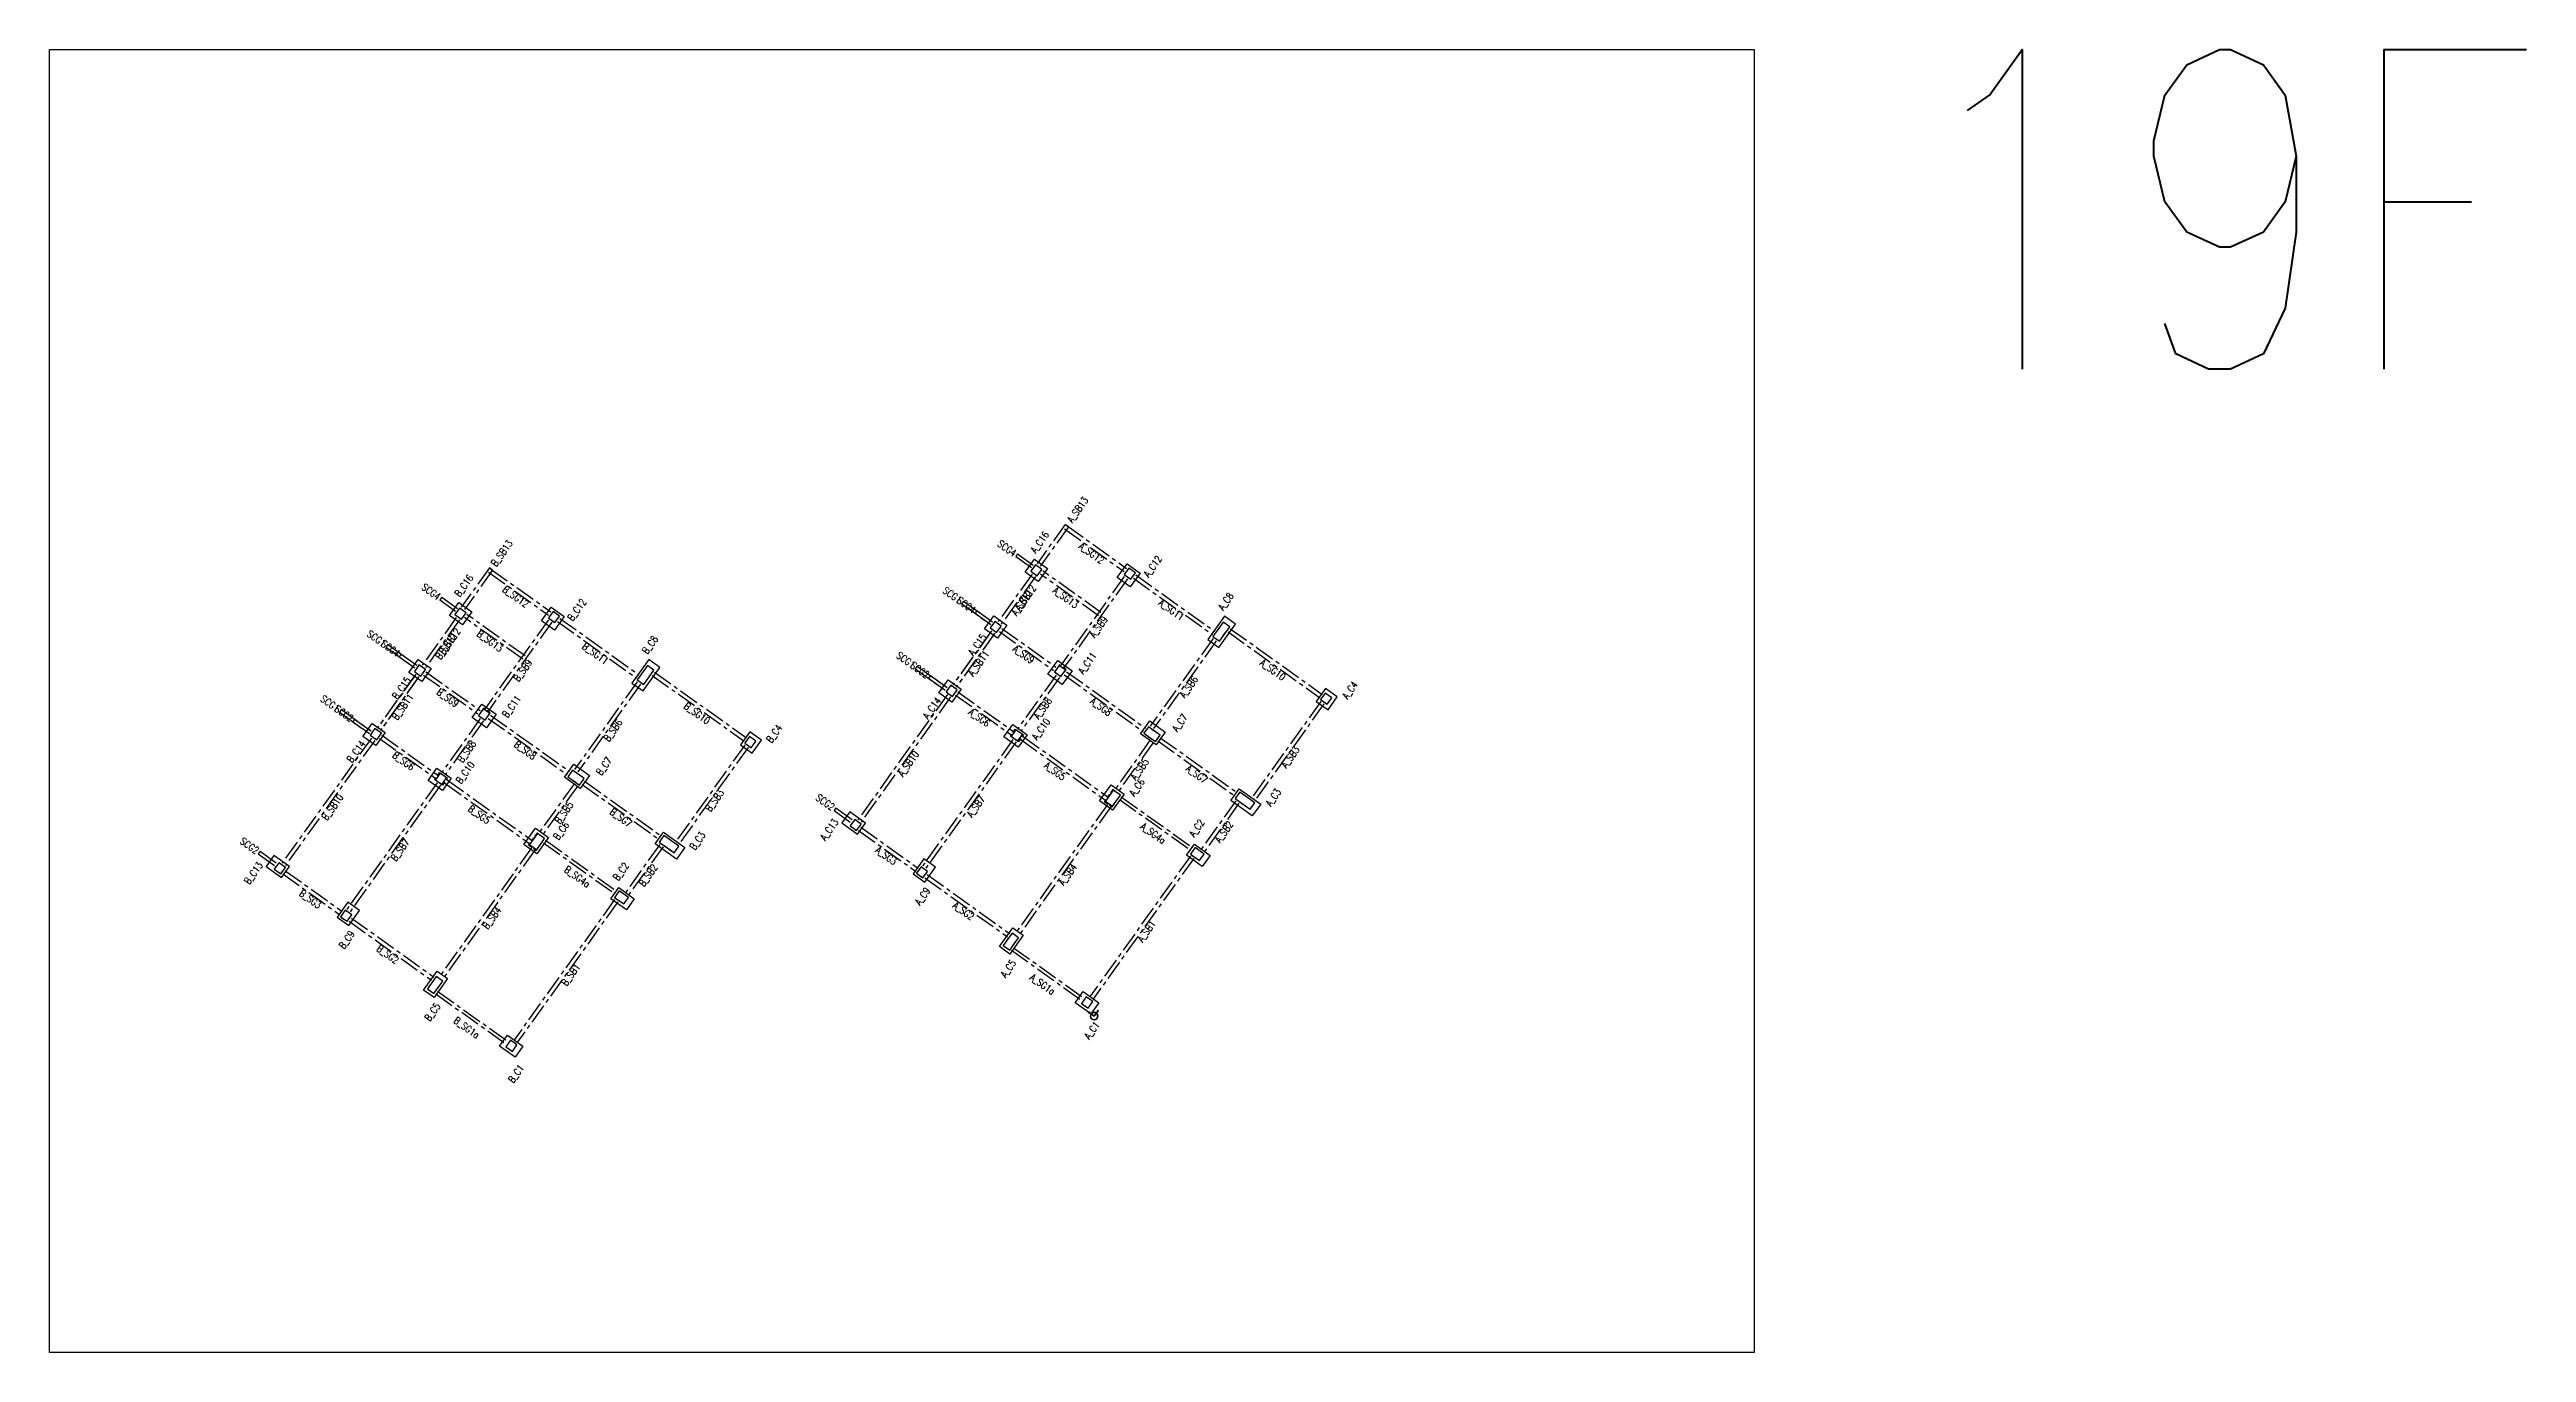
# Model space of a CAD drawing. Header units: millimetres. Extents: x 39613 to 69886, y 27475 to 191272.
# Drawn here: x 50002 to 65498, y 164806 to 172961 of the extents above; entities that cross this region are included whole.
import ezdxf
from ezdxf.enums import TextEntityAlignment as Align

# ---------------------------------------------------------------- set-up
doc = ezdxf.new("R2010")
doc.units = ezdxf.units.MM
doc.header["$LTSCALE"] = 100
doc.header["$MEASUREMENT"] = 0
doc.linetypes.add('CENTER', pattern=[2, 1.25, -0.25, 0.25, -0.25])
doc.linetypes.add('HIDDEN', pattern=[0.375, 0.25, -0.125])
for name, color, linetype in [('TC-COLUMN', 1, 'Continuous'), ('TC-TB', 2, 'Continuous'), ('TC-TC', 4, 'Continuous'), ('TC-虛鋼柱', 4, 'HIDDEN'), ('TC-鋼柱', 11, 'Continuous'), ('TC-鋼粱', 183, 'CENTER')]:
    doc.layers.add(name, color=color, linetype=linetype)
doc.styles.get("Standard").update_dxf_attribs({"font": 'txt.shx', "width": 0.8, "bigfont": 'ae.shx'})

msp = doc.modelspace()

# ---------------------------------------------------------------- texts
at = {"layer": 'Defpoints', "color": 2, "width": 0.8}
msp.add_text('19F', height=2000, rotation=360, dxfattribs=at).set_placement((61589.25, 172961.07), align=Align.TOP_LEFT)
at = {"layer": 'TC-TB', "width": 0.8}
for s, rotation, p in [('A_SB13', 54.440027, (56433.52, 170080.08)), ('B_SB13', 54.440027, (52831.07, 169808.19)), ('SCG4', 324.440027, (55991.76, 169839.47)), ('A_SG12', 324, (56520.73, 169808.71)), ('SCG4', 324.440027, (52389.23, 169567.48)), ('B_SG12', 324, (52918.28, 169536.82)), ('SCG1', 324.440027, (55649.56, 169546.62)), ('SCG4', 324.440027, (55737.58, 169483.92)), ('A_SB12', 54.440027, (56084.87, 169497.8)), ('A_SB12', 54.440027, (56107.34, 169529.23)), ('A_SG13', 324, (56359.2, 169531)), ('A_SB9', 54.440027, (56564.46, 169347.21)), ('A_SG11', 324, (57020.55, 169454.49)), ('SCG1', 324.440027, (52047.11, 169274.73)), ('SCG4', 324.440027, (52135.05, 169211.92)), ('B_SB12', 54.440027, (52482.42, 169225.91)), ('B_SB12', 54.440027, (52504.89, 169257.34)), ('B_SG13', 324, (52756.75, 169259.12)), ('B_SG11', 324, (53416.64, 169180.57)), ('A_SG9', 324, (56095.68, 169175.46)), ('B_SB9', 54.440027, (52962.01, 169075.32)), ('SCG1', 324.440027, (55358.75, 169139.81)), ('SCG2', 324.440027, (55446.76, 169077.12)), ('A_SB11', 54.440027, (55813.88, 169118.73)), ('A_SB11', 54.440027, (55813.88, 169118.73)), ('A_SG10', 324, (57654.82, 169078.07)), ('SCG1', 324.440027, (51756.3, 168867.92)), ('B_SB11', 54.440027, (52211.43, 168846.84)), ('B_SB11', 54.440027, (52211.43, 168846.84)), ('B_SG9', 324, (52493.23, 168903.57)), ('A_SB6', 54.440027, (57128.61, 168971.76)), ('SCG2', 324.440027, (51844.24, 168805.12)), ('B_SB6', 54.440027, (53526.16, 168699.87)), ('B_SG10', 324, (54052.37, 168806.18)), ('A_SG6', 324, (55818.89, 168780.11)), ('A_SB8', 54.440027, (56214.97, 168838.08)), ('A_SG8', 324, (56580.3, 168847.45)), ('B_SB8', 54.440027, (52610.78, 168567.43)), ('B_SG8', 324, (52977.85, 168575.56)), ('A_SB3', 54.440027, (57764.6, 168532.56)), ('B_SG6', 324, (52216.44, 168508.22)), ('A_SB10', 54.440027, (55374.4, 168491.06)), ('A_SB10', 54.440027, (55374.4, 168491.06)), ('A_SG5', 324, (56292.43, 168444.76)), ('A_SB5', 54.440027, (56821.8, 168456.62)), ('A_SG7', 324, (57179.36, 168425.51)), ('B_SB10', 54.440027, (51771.95, 168219.17)), ('B_SB10', 54.440027, (51771.95, 168219.17)), ('B_SB3', 54.440027, (54162.15, 168260.67)), ('SCG2', 324.440027, (54855.13, 168249.51)), ('A_SB7', 54.440027, (55796.91, 168222.86)), ('B_SG5', 324, (52689.98, 168172.87)), ('B_SB5', 54.440027, (53219.35, 168184.73)), ('B_SG7', 324, (53576.91, 168153.62)), ('SCG2', 324.440027, (51252.6, 167977.51)), ('B_SB7', 54.440027, (52194.46, 167950.97)), ('A_SG4a', 324, (56906.1, 168055.24)), ('A_SB2', 54.440027, (57349.04, 168064.42)), ('B_SG4a', 324, (53303.65, 167783.35)), ('B_SB2', 54.440027, (53746.59, 167792.53)), ('A_SG3', 324, (55236.2, 167915.41)), ('A_SB4', 54.440027, (56371.55, 167797.55)), ('B_SG3', 324, (51633.75, 167643.52)), ('B_SB4', 54.440027, (52769.1, 167525.66)), ('A_SG2', 324, (55720.03, 167569.53)), ('A_SB1', 54.440027, (56864.36, 167442.19)), ('B_SG2', 324, (52117.58, 167297.64)), ('B_SB1', 54.440027, (53261.91, 167170.3)), ('A_SG1a', 324, (56213.94, 167110.6)), ('B_SG1a', 324, (52611.49, 166838.71))]:
    msp.add_text(s, height=45, rotation=rotation, dxfattribs=at).set_placement(p, align=Align.MIDDLE_CENTER)
at = {"layer": 'TC-TC', "width": 0.8}
for s, p in [('A_C16', (56196.3, 169877.2)), ('A_C12', (56902.89, 169726.06)), ('B_C16', (52593.85, 169605.31)), ('A_C8', (57360.44, 169506.7)), ('B_C12', (53300.44, 169454.17)), ('B_C8', (53757.99, 169234.81)), ('A_C15', (55805.52, 169235.99)), ('A_C11', (56494.43, 169120.67)), ('B_C15', (52203.07, 168964.1)), ('B_C11', (52891.98, 168848.78)), ('A_C4', (58137.58, 168951.14)), ('A_C14', (55521.68, 168838.95)), ('A_C10', (56204.51, 168707.37)), ('A_C7', (57072.72, 168747.43)), ('B_C14', (51919.23, 168567.06)), ('B_C4', (54535.13, 168679.25)), ('B_C10', (52602.06, 168435.48)), ('B_C7', (53470.27, 168475.54)), ('A_C6', (56804.49, 168342.99)), ('A_C3', (57657.88, 168280.11)), ('A_C13', (54879.51, 168078.2)), ('A_C2', (57178.43, 168087.97)), ('B_C6', (53202.04, 168071.1)), ('B_C3', (54055.43, 168008.22)), ('B_C13', (51277.06, 167806.31)), ('B_C2', (53575.98, 167816.08)), ('A_C9', (55462.94, 167661.12)), ('B_C9', (51860.49, 167389.23)), ('A_C5', (55999.62, 167208.5)), ('B_C5', (52397.17, 166936.61)), ('A_C1', (56522.63, 166822.32)), ('B_C1', (52920.18, 166550.43))]:
    msp.add_text(s, height=45, rotation=54.440027, dxfattribs=at).set_placement(p, align=Align.MIDDLE_CENTER)

# ---------------------------------------------------------------- blocks, each defined once
blk = doc.blocks.new('origin')
at = {"color": 3, "lineweight": 35}
blk.add_line((0, 0), (0, 39), dxfattribs=at)
at = {"color": 1, "lineweight": 35}
blk.add_line((0, 0), (39, 0), dxfattribs=at)
at = {"color": 7, "lineweight": 35, "true_color": 0xffffff}
blk.add_lwpolyline([(0, 24), (-18, 15), (-24, 0), (-18, -15), (-4, -23), (13, -19), (22, -7), (23, 6), (15, 18), (0, 24)], dxfattribs=at)
at = {"color": 3, "lineweight": 35}
blk.add_lwpolyline([(0, 44), (-3, 39), (3, 39)], close=True, dxfattribs=at)
at = {"color": 1, "lineweight": 35}
blk.add_lwpolyline([(44, 0), (39, 3), (39, -3)], close=True, dxfattribs=at)

# ---------------------------------------------------------------- linework, layer by layer
at = {"layer": 'Defpoints'}
msp.add_lwpolyline([(60666.19, 172961.07), (60666.19, 164805.7), (50001.56, 164805.7), (50001.56, 172961.07)], close=True, dxfattribs=at)
at = {"layer": 'TC-COLUMN'}
for points in [[(56105.55, 169690.08), (56163.71, 169771.43), (56245.06, 169713.28), (56186.9, 169631.92)], [(56681.41, 169656.98), (56742.48, 169742.39), (56823.83, 169684.24), (56762.76, 169598.82)], [(52503.1, 169418.19), (52561.26, 169499.54), (52642.61, 169441.39), (52584.45, 169360.04)], [(53078.96, 169385.09), (53140.03, 169470.5), (53221.38, 169412.35), (53160.31, 169326.93)], [(55851.47, 169334.67), (55909.63, 169416.02), (55990.98, 169357.86), (55932.82, 169276.51)], [(57247.88, 169267.56), (57317.03, 169218.13), (57421.7, 169364.57), (57352.55, 169414)], [(52249.02, 169062.78), (52307.18, 169144.13), (52388.53, 169085.97), (52330.37, 169004.62)], [(53645.43, 168995.67), (53714.58, 168946.24), (53819.25, 169092.68), (53750.11, 169142.11)], [(56398.51, 169072.47), (56337.44, 168987.05), (56247.96, 169051.02), (56309.02, 169136.44)], [(55623.18, 169015.32), (55704.53, 168957.16), (55646.37, 168875.81), (55565.02, 168933.96)], [(58058.27, 168909.5), (57985.05, 168961.84), (57926.9, 168880.49), (58000.11, 168828.15)], [(52796.06, 168800.58), (52734.99, 168715.16), (52645.51, 168779.13), (52706.57, 168864.55)], [(56884.4, 168759.13), (56982.02, 168689.34), (56923.87, 168607.99), (56826.25, 168677.78)], [(52020.73, 168743.43), (52102.08, 168685.27), (52043.92, 168603.92), (51962.57, 168662.07)], [(54455.82, 168637.61), (54382.6, 168689.95), (54324.45, 168608.6), (54397.66, 168556.26)], [(56117.31, 168671.37), (56062.06, 168594.09), (55972.57, 168658.06), (56027.82, 168735.34)], [(52514.86, 168399.48), (52459.61, 168322.2), (52370.12, 168386.17), (52425.37, 168463.45)], [(53281.95, 168487.24), (53379.57, 168417.45), (53321.42, 168336.1), (53223.8, 168405.89)], [(56571.38, 168257.64), (56644.08, 168359.33), (56725.43, 168301.18), (56652.73, 168199.49)], [(57392.25, 168261.03), (57444.59, 168334.25), (57578.81, 168238.29), (57526.47, 168165.08)], [(55105.62, 168119.38), (55008, 168189.17), (54958.57, 168120.02), (55056.19, 168050.23)], [(52968.93, 167985.75), (53041.63, 168087.44), (53122.98, 168029.29), (53050.28, 167927.6)], [(53789.8, 167989.14), (53842.14, 168062.36), (53976.36, 167966.4), (53924.02, 167893.19)], [(57262.34, 167917.35), (57212.91, 167848.2), (57115.29, 167917.99), (57164.72, 167987.14)], [(51503.17, 167847.49), (51405.55, 167917.28), (51356.12, 167848.13), (51453.74, 167778.34)], [(55476.93, 167749.46), (55543.81, 167843.02), (55470.59, 167895.36), (55403.71, 167801.8)], [(53659.89, 167645.46), (53610.46, 167576.31), (53512.84, 167646.1), (53562.27, 167715.25)], [(51874.48, 167477.57), (51941.36, 167571.13), (51868.14, 167623.47), (51801.26, 167529.91)], [(55944.45, 167346.27), (56028.78, 167464.23), (56093.86, 167417.71), (56009.53, 167299.75)], [(52342, 167074.38), (52426.33, 167192.34), (52491.41, 167145.82), (52407.08, 167027.86)], [(56565.71, 166994.34), (56516.28, 166925.2), (56418.66, 166994.98), (56468.09, 167064.13)], [(52963.26, 166722.46), (52913.83, 166653.31), (52816.21, 166723.09), (52865.64, 166792.24)]]:
    msp.add_lwpolyline(points, close=True, dxfattribs=at)
at = {"layer": 'TC-虛鋼柱'}
for points in [[(56181.1, 169666.8), (56210.18, 169707.48), (56169.5, 169736.55), (56140.43, 169695.88)], [(56765.69, 169645.9), (56794.77, 169686.58), (56754.09, 169715.65), (56725.01, 169674.98)], [(52578.65, 169394.91), (52607.73, 169435.59), (52567.05, 169464.66), (52537.98, 169423.99)], [(53163.24, 169374.01), (53192.32, 169414.69), (53151.64, 169443.76), (53122.56, 169403.09)], [(55927.03, 169311.39), (55956.1, 169352.06), (55915.43, 169381.14), (55886.35, 169340.46)], [(57385.09, 169347.72), (57344.41, 169376.8), (57280.44, 169287.31), (57321.11, 169258.24)], [(52324.58, 169039.5), (52353.65, 169080.17), (52312.98, 169109.25), (52283.9, 169068.58)], [(53782.64, 169075.83), (53741.96, 169104.91), (53677.99, 169015.42), (53718.66, 168986.35)], [(56329.33, 169035.87), (56361.31, 169080.62), (56320.64, 169109.7), (56288.65, 169064.95)], [(55651.04, 168912.43), (55680.12, 168953.1), (55639.44, 168982.18), (55610.36, 168941.5)], [(57994.32, 168863.03), (58023.39, 168903.7), (57982.72, 168932.78), (57953.64, 168892.11)], [(52726.88, 168763.99), (52758.86, 168808.73), (52718.19, 168837.81), (52686.2, 168793.06)], [(52048.59, 168640.54), (52077.67, 168681.21), (52036.99, 168710.29), (52007.91, 168669.61)], [(54391.87, 168591.14), (54420.94, 168631.81), (54380.27, 168660.89), (54351.19, 168620.22)], [(56065.27, 168628.67), (56094.35, 168669.34), (56041.47, 168707.15), (56012.39, 168666.47)], [(56920.39, 168628.92), (56949.46, 168669.59), (56876.25, 168721.93), (56847.17, 168681.26)], [(53317.94, 168357.03), (53347.01, 168397.7), (53273.8, 168450.04), (53244.72, 168409.37)], [(52462.82, 168356.78), (52491.9, 168397.45), (52439.02, 168435.26), (52409.94, 168394.58)], [(56649.25, 168220.41), (56701.59, 168293.63), (56652.78, 168328.52), (56600.44, 168255.31)], [(57512.55, 168205.76), (57541.63, 168246.44), (57448.07, 168313.32), (57419, 168272.64)], [(55050.68, 168072.61), (55079.76, 168113.29), (55039.08, 168142.37), (55010, 168101.69)], [(53046.81, 167948.52), (53099.14, 168021.74), (53050.33, 168056.63), (52997.99, 167983.42)], [(53910.1, 167933.87), (53939.18, 167974.55), (53845.62, 168041.43), (53816.55, 168000.75)], [(51448.23, 167800.72), (51477.31, 167841.4), (51436.63, 167870.48), (51407.55, 167829.8)], [(55465.31, 167776.2), (55494.39, 167816.88), (55453.71, 167845.96), (55424.64, 167805.28)], [(57196.07, 167884.83), (57225.15, 167925.5), (57168.2, 167966.21), (57139.12, 167925.53)], [(53593.62, 167612.94), (53622.7, 167653.61), (53565.75, 167694.32), (53536.67, 167653.64)], [(51862.86, 167504.31), (51891.94, 167544.99), (51851.27, 167574.07), (51822.19, 167533.39)], [(56008.96, 167324.74), (56064.21, 167402.02), (56023.54, 167431.1), (55968.29, 167353.82)], [(52406.51, 167052.85), (52461.76, 167130.13), (52421.09, 167159.21), (52365.84, 167081.93)], [(56499.44, 166961.82), (56528.52, 167002.5), (56487.84, 167031.57), (56458.76, 166990.9)], [(52896.99, 166689.93), (52926.07, 166730.61), (52885.39, 166759.68), (52856.31, 166719.01)]]:
    msp.add_lwpolyline(points, close=True, dxfattribs=at)
at = {"layer": 'TC-鋼柱'}
for points in [[(56181.1, 169666.8), (56210.18, 169707.48), (56169.5, 169736.55), (56140.43, 169695.88)], [(56765.69, 169645.9), (56794.77, 169686.58), (56754.09, 169715.65), (56725.01, 169674.98)], [(52578.65, 169394.91), (52607.73, 169435.59), (52567.05, 169464.66), (52537.98, 169423.99)], [(53163.24, 169374.01), (53192.32, 169414.69), (53151.64, 169443.76), (53122.56, 169403.09)], [(55927.03, 169311.39), (55956.1, 169352.06), (55915.43, 169381.14), (55886.35, 169340.46)], [(57385.09, 169347.72), (57344.41, 169376.8), (57280.44, 169287.31), (57321.11, 169258.24)], [(52324.58, 169039.5), (52353.65, 169080.17), (52312.98, 169109.25), (52283.9, 169068.58)], [(53782.64, 169075.83), (53741.96, 169104.91), (53677.99, 169015.42), (53718.66, 168986.35)], [(56329.33, 169035.87), (56358.4, 169076.55), (56317.73, 169105.63), (56288.65, 169064.95)], [(55651.04, 168912.43), (55680.12, 168953.1), (55639.44, 168982.18), (55610.36, 168941.5)], [(57994.32, 168863.03), (58023.39, 168903.7), (57982.72, 168932.78), (57953.64, 168892.11)], [(52726.88, 168763.99), (52755.95, 168804.66), (52715.28, 168833.74), (52686.2, 168793.06)], [(52048.59, 168640.54), (52077.67, 168681.21), (52036.99, 168710.29), (52007.91, 168669.61)], [(54391.87, 168591.14), (54420.94, 168631.81), (54380.27, 168660.89), (54351.19, 168620.22)], [(56059.17, 168633.03), (56088.25, 168673.71), (56047.57, 168702.78), (56018.49, 168662.11)], [(56920.39, 168628.92), (56949.46, 168669.59), (56876.25, 168721.93), (56847.17, 168681.26)], [(53317.94, 168357.03), (53347.01, 168397.7), (53273.8, 168450.04), (53244.72, 168409.37)], [(52456.72, 168361.14), (52485.8, 168401.82), (52445.12, 168430.89), (52416.04, 168390.22)], [(56652.16, 168224.48), (56701.59, 168293.63), (56656.85, 168325.61), (56607.42, 168256.47)], [(57512.55, 168205.76), (57541.63, 168246.44), (57448.07, 168313.32), (57419, 168272.64)], [(55050.68, 168072.61), (55079.76, 168113.29), (55039.08, 168142.37), (55010, 168101.69)], [(53049.71, 167952.59), (53099.14, 168021.74), (53054.4, 168053.72), (53004.97, 167984.58)], [(53910.1, 167933.87), (53939.18, 167974.55), (53845.62, 168041.43), (53816.55, 168000.75)], [(51448.23, 167800.72), (51477.31, 167841.4), (51436.63, 167870.48), (51407.55, 167829.8)], [(55465.31, 167776.2), (55494.39, 167816.88), (55453.71, 167845.96), (55424.64, 167805.28)], [(57196.07, 167884.83), (57225.15, 167925.5), (57168.2, 167966.21), (57139.12, 167925.53)], [(53593.62, 167612.94), (53622.7, 167653.61), (53565.75, 167694.32), (53536.67, 167653.64)], [(51862.86, 167504.31), (51891.94, 167544.99), (51851.27, 167574.07), (51822.19, 167533.39)], [(56008.96, 167324.74), (56064.21, 167402.02), (56023.54, 167431.1), (55968.29, 167353.82)], [(52406.51, 167052.85), (52461.76, 167130.13), (52421.09, 167159.21), (52365.84, 167081.93)], [(56499.44, 166961.82), (56528.52, 167002.5), (56487.84, 167031.57), (56458.76, 166990.9)], [(52896.99, 166689.93), (52926.07, 166730.61), (52885.39, 166759.68), (52856.31, 166719.01)]]:
    msp.add_lwpolyline(points, close=True, dxfattribs=at)
at = {"layer": 'TC-鋼粱'}
for p, q in [((56355.58, 169988.25), (56179.39, 169741.78)), ((56375.92, 169973.71), (56199.72, 169727.24)), ((56351.21, 169960.64), (56725.6, 169693)), ((56375.92, 169973.71), (56355.58, 169988.25)), ((56365.75, 169980.98), (56740.14, 169713.33)), ((52753.13, 169716.36), (52576.94, 169469.89)), ((52773.47, 169701.82), (52597.28, 169455.35)), ((52748.76, 169688.75), (53123.15, 169421.11)), ((52773.47, 169701.82), (52753.13, 169716.36)), ((52763.3, 169709.09), (53137.69, 169441.44)), ((56057.82, 169804.48), (56046.19, 169788.21)), ((56046.19, 169788.21), (56144.1, 169718.21)), ((56057.82, 169804.48), (56155.73, 169734.48)), ((56579.63, 169437.22), (56215.41, 169697.59)), ((52455.29, 169532.48), (52443.66, 169516.21)), ((52455.29, 169532.48), (52553.2, 169462.49)), ((56148.85, 169677.57), (55935.48, 169379.1)), ((56148.85, 169677.57), (55935.48, 169379.1)), ((56169.19, 169663.03), (55955.82, 169364.56)), ((56169.19, 169663.03), (55955.82, 169364.56)), ((56565.09, 169416.88), (56200.87, 169677.26)), ((56725.3, 169662.48), (56329.83, 169109.27)), ((56745.64, 169647.94), (56350.16, 169094.73)), ((56782.55, 169652.29), (57276.58, 169299.11)), ((56797.09, 169672.62), (57291.12, 169319.45)), ((52546.4, 169405.68), (52333.03, 169107.21)), ((52546.4, 169405.68), (52333.03, 169107.21)), ((52566.74, 169391.14), (52353.37, 169092.67)), ((52566.74, 169391.14), (52353.37, 169092.67)), ((52443.66, 169516.21), (52541.57, 169446.22)), ((52962.64, 169144.99), (52598.42, 169405.37)), ((52977.18, 169165.33), (52612.96, 169425.7)), ((53122.85, 169390.59), (52727.38, 168837.38)), ((53143.19, 169376.05), (52747.71, 168822.84)), ((53180.1, 169380.4), (53674.13, 169027.22)), ((53194.64, 169400.74), (53688.67, 169047.56)), ((55720.46, 169508.23), (55708.83, 169491.96)), ((55708.83, 169491.96), (55889.85, 169362.55)), ((55720.46, 169508.23), (55901.48, 169378.82)), ((55803.64, 169448.92), (55792.01, 169432.65)), ((55792.01, 169432.65), (55889.92, 169362.66)), ((55803.64, 169448.92), (55901.55, 169378.93)), ((52118.01, 169236.34), (52106.38, 169220.07)), ((52106.38, 169220.07), (52287.4, 169090.66)), ((52118.01, 169236.34), (52299.03, 169106.93)), ((55894.77, 169322.15), (55653.39, 168984.5)), ((55891.86, 169318.09), (55653.39, 168984.5)), ((55915.11, 169307.61), (55673.73, 168969.96)), ((55912.2, 169303.55), (55673.73, 168969.96)), ((55943.88, 169317.77), (56283.52, 169074.98)), ((55958.42, 169338.11), (56298.06, 169095.31)), ((57280.72, 169274.82), (56888.18, 168725.7)), ((57301.06, 169260.28), (56908.51, 168711.16)), ((57374.32, 169315.47), (57949.87, 168904.02)), ((57388.86, 169335.81), (57964.41, 168924.36)), ((52201.12, 169176.92), (52189.49, 169160.65)), ((52189.49, 169160.65), (52287.4, 169090.66)), ((52201.12, 169176.92), (52299.03, 169106.93)), ((52355.97, 169066.22), (52695.61, 168823.42)), ((55429.64, 169101.42), (55418.01, 169085.15)), ((55418.01, 169085.15), (55605.14, 168951.39)), ((55429.64, 169101.42), (55616.77, 168967.66)), ((56363.73, 169066.81), (56857.94, 168713.51)), ((52292.32, 169050.26), (52050.94, 168712.61)), ((52289.41, 169046.2), (52050.94, 168712.61)), ((52312.66, 169035.72), (52071.28, 168698.07)), ((52309.75, 169031.66), (52071.28, 168698.07)), ((52341.43, 169045.88), (52681.07, 168803.09)), ((53678.28, 169002.93), (53285.73, 168453.81)), ((53698.61, 168988.39), (53306.06, 168439.27)), ((53771.87, 169043.58), (54347.42, 168632.13)), ((53786.41, 169063.92), (54361.96, 168652.47)), ((55618.78, 168923.19), (55059.13, 168140.33)), ((55618.78, 168923.19), (55059.13, 168140.33)), ((55512.83, 169042.12), (55501.2, 169025.85)), ((55501.2, 169025.85), (55605.21, 168951.49)), ((55512.83, 169042.12), (55616.84, 168967.76)), ((55669.34, 168920.83), (56014.67, 168673.96)), ((55683.87, 168941.16), (56029.21, 168694.29)), ((56299.11, 169045.19), (56057.86, 168707.72)), ((56319.44, 169030.65), (56078.2, 168693.18)), ((56349.19, 169046.47), (56843.4, 168693.17)), ((51827.2, 168829.53), (51815.56, 168813.26)), ((51815.56, 168813.26), (52002.69, 168679.5)), ((51827.2, 168829.53), (52014.32, 168695.77)), ((51910.3, 168770.12), (51898.67, 168753.85)), ((51910.3, 168770.12), (52014.32, 168695.77)), ((52696.66, 168773.3), (52455.41, 168435.83)), ((52716.99, 168758.76), (52475.75, 168421.29)), ((52746.74, 168774.58), (53240.95, 168421.28)), ((52761.28, 168794.92), (53255.49, 168441.62)), ((55639.12, 168908.65), (55079.47, 168125.79)), ((55639.12, 168908.65), (55079.47, 168125.79)), ((57954.17, 168879.43), (57520.99, 168273.48)), ((57974.51, 168864.89), (57541.33, 168258.94)), ((52016.33, 168651.3), (51456.68, 167868.44)), ((52016.33, 168651.3), (51456.68, 167868.44)), ((52036.67, 168636.76), (51477.02, 167853.9)), ((52036.67, 168636.76), (51477.02, 167853.9)), ((51898.67, 168753.85), (52002.69, 168679.5)), ((52066.89, 168648.94), (52412.22, 168402.07)), ((52081.42, 168669.27), (52426.76, 168422.4)), ((54351.72, 168607.54), (53918.55, 168001.59)), ((56029.1, 168642.23), (55463.6, 167851.18)), ((56049.44, 168627.7), (55483.94, 167836.65)), ((56077.48, 168641.45), (56602.19, 168266.35)), ((56092.02, 168661.79), (56616.73, 168286.69)), ((56888.13, 168639.68), (56667.14, 168330.55)), ((56908.47, 168625.14), (56687.48, 168316.01)), ((56935.98, 168633.3), (57418.13, 168288.63)), ((56950.52, 168653.64), (57432.67, 168308.96)), ((54372.06, 168593), (53938.88, 167987.05)), ((52426.65, 168370.34), (51861.15, 167579.29)), ((52446.99, 168355.81), (51881.49, 167564.76)), ((52475.03, 168369.56), (52999.74, 167994.46)), ((52489.57, 168389.9), (53014.28, 168014.8)), ((53285.68, 168367.79), (53064.69, 168058.66)), ((53306.02, 168353.25), (53085.03, 168044.12)), ((53333.53, 168361.41), (53815.68, 168016.74)), ((53348.07, 168381.75), (53830.22, 168037.07)), ((54921.19, 168214.51), (54909.56, 168198.24)), ((54909.56, 168198.24), (55013.58, 168123.88)), ((54921.19, 168214.51), (55025.21, 168140.15)), ((56619.91, 168235.25), (56043.59, 167429.06)), ((56640.25, 168220.71), (56063.92, 167414.52)), ((56695.19, 168267.48), (57142.62, 167947.62)), ((56706.82, 168283.75), (57154.25, 167963.89)), ((57422.69, 168257.71), (57204.52, 167952.54)), ((57443.02, 168243.17), (57224.86, 167938)), ((53092.74, 167995.59), (53540.17, 167675.73)), ((53104.37, 168011.86), (53551.8, 167692)), ((53820.24, 167985.82), (53602.07, 167680.65)), ((55063.18, 168072.9), (55420.86, 167817.2)), ((55077.71, 168093.24), (55435.4, 167837.54)), ((51318.67, 167942.52), (51307.04, 167926.25)), ((51307.04, 167926.25), (51411.05, 167851.89)), ((51318.67, 167942.52), (51422.68, 167868.16)), ((53017.46, 167963.36), (52441.14, 167157.17)), ((53037.8, 167948.82), (52461.48, 167142.63)), ((53840.57, 167971.28), (53622.41, 167666.11)), ((57139.41, 167913.04), (56507.84, 167029.57)), ((57159.75, 167898.5), (56528.18, 167015.03)), ((51460.73, 167801.01), (51818.41, 167545.31)), ((51475.26, 167821.35), (51832.95, 167565.65)), ((55477.81, 167776.49), (55994.23, 167407.31)), ((55492.35, 167796.83), (56008.77, 167427.65)), ((51889.9, 167524.94), (52406.32, 167155.76)), ((53536.96, 167641.15), (52905.39, 166757.68)), ((53557.3, 167626.61), (52925.73, 166743.14)), ((51875.36, 167504.6), (52391.79, 167135.42)), ((56020.01, 167322.99), (56459.35, 167008.92)), ((56031.64, 167339.26), (56470.98, 167025.19)), ((52417.56, 167051.1), (52856.9, 166737.03)), ((52429.19, 167067.37), (52868.53, 166753.3))]:
    msp.add_line(p, q, dxfattribs=at)

# ---------------------------------------------------------------- block references
at = {"rotation": 54.44002677732187}
msp.add_blockref('origin', (56536.62, 166910.66), dxfattribs=at)

msp.set_redraw_order([(e.dxf.handle, doc.entitydb.next_handle()) for e in msp.query("TEXT MTEXT ATTDEF DIMENSION ARC_DIMENSION")])  # texts and dimensions are drawn at this point

doc.saveas('drawing.dxf')
